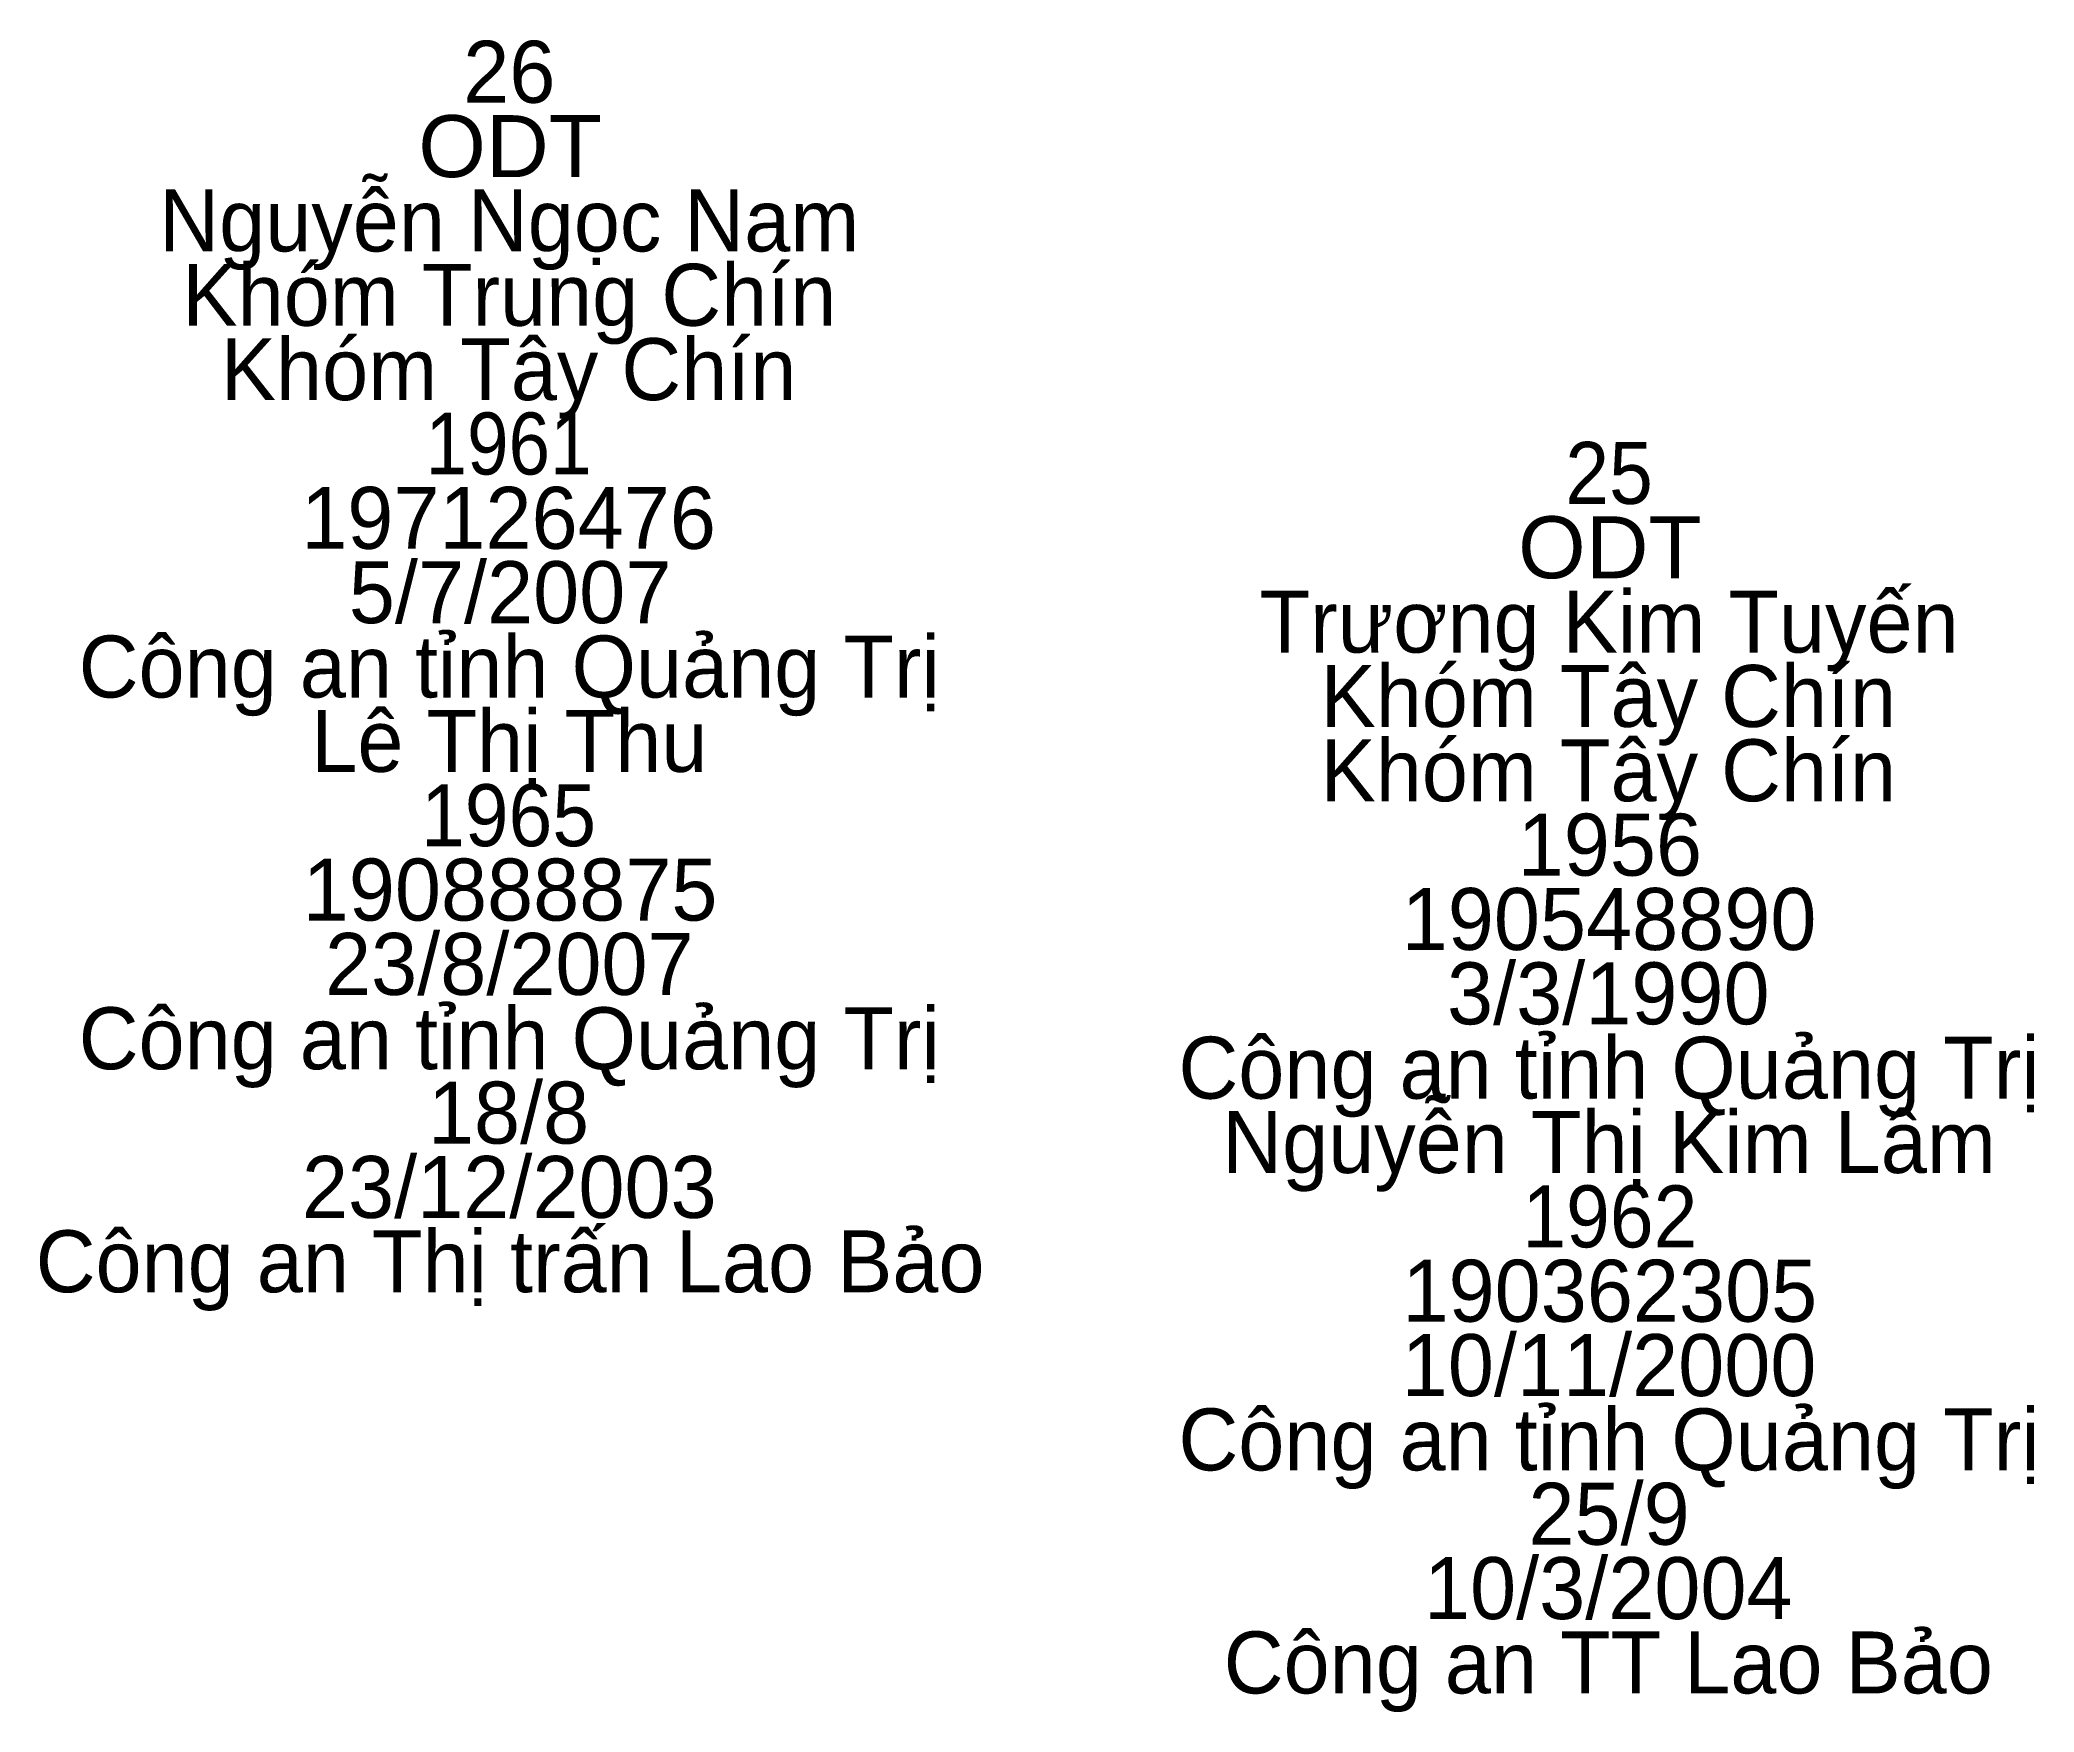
# Model space of a CAD drawing. Header units: metres. Extents: x 537000 to 537501, y 1838003 to 1838507.
# Drawn here: x 537075.77 to 537088.64, y 1838411 to 1838421.8 of the extents above; entities that cross this region are included whole.
import ezdxf
from ezdxf.enums import TextEntityAlignment as Align

# ---------------------------------------------------------------- set-up
doc = ezdxf.new("R2010")
doc.units = ezdxf.units.M
doc.header["$LTSCALE"] = 0.16
doc.layers.add('1', color=7, linetype='Continuous')

msp = doc.modelspace()

# ---------------------------------------------------------------- texts
at = {"layer": '1'}
for s, p in [('26', (537078.8, 1838421.39)), ('Nguyễn Ngọc Nam', (537078.8, 1838420.43)), ('Khóm Trung Chín', (537078.8, 1838419.95)), ('Khóm Tây Chín', (537078.795, 1838419.47)), ('197126476', (537078.795, 1838418.51)), ('5/7/2007', (537078.805, 1838418.03)), ('Trương Kim Tuyến', (537085.9, 1838417.84)), ('Công an tỉnh Quảng Trị', (537078.8, 1838417.55)), ('Khóm Tây Chín', (537085.895, 1838417.36)), ('Lê Thị Thu', (537078.8, 1838417.07)), ('Khóm Tây Chín', (537085.895, 1838416.88)), ('1956', (537085.905, 1838416.4)), ('190888875', (537078.805, 1838416.11)), ('190548890', (537085.9, 1838415.92)), ('23/8/2007', (537078.8, 1838415.63)), ('3/3/1990', (537085.895, 1838415.44)), ('Công an tỉnh Quảng Trị', (537078.8, 1838415.15)), ('Công an tỉnh Quảng Trị', (537085.9, 1838414.96)), ('18/8', (537078.795, 1838414.67)), ('Nguyễn Thị Kim Lâm', (537085.9, 1838414.48)), ('23/12/2003', (537078.8, 1838414.19)), ('Công an Thị trấn Lao Bảo', (537078.805, 1838413.71)), ('190362305', (537085.905, 1838413.52)), ('10/11/2000', (537085.9, 1838413.04)), ('Công an tỉnh Quảng Trị', (537085.9, 1838412.56)), ('25/9', (537085.9, 1838412.08)), ('10/3/2004', (537085.895, 1838411.6)), ('Công an TT Lao Bảo', (537085.895, 1838411.12))]:
    msp.add_text(s, height=0.4, dxfattribs=at).set_placement(p, align=Align.CENTER)
for s, width, p in [('ODT', 1.05, (537078.805, 1838420.91)), ('1961', 0.9, (537078.795, 1838418.99)), ('25', 0.95, (537085.9, 1838418.8)), ('ODT', 1.05, (537085.905, 1838418.32)), ('1965', 0.95, (537078.795, 1838416.59)), ('1962', 0.95, (537085.905, 1838414))]:
    msp.add_text(s, height=0.4, dxfattribs=dict(at, width=width)).set_placement(p, align=Align.CENTER)

doc.saveas('drawing.dxf')
